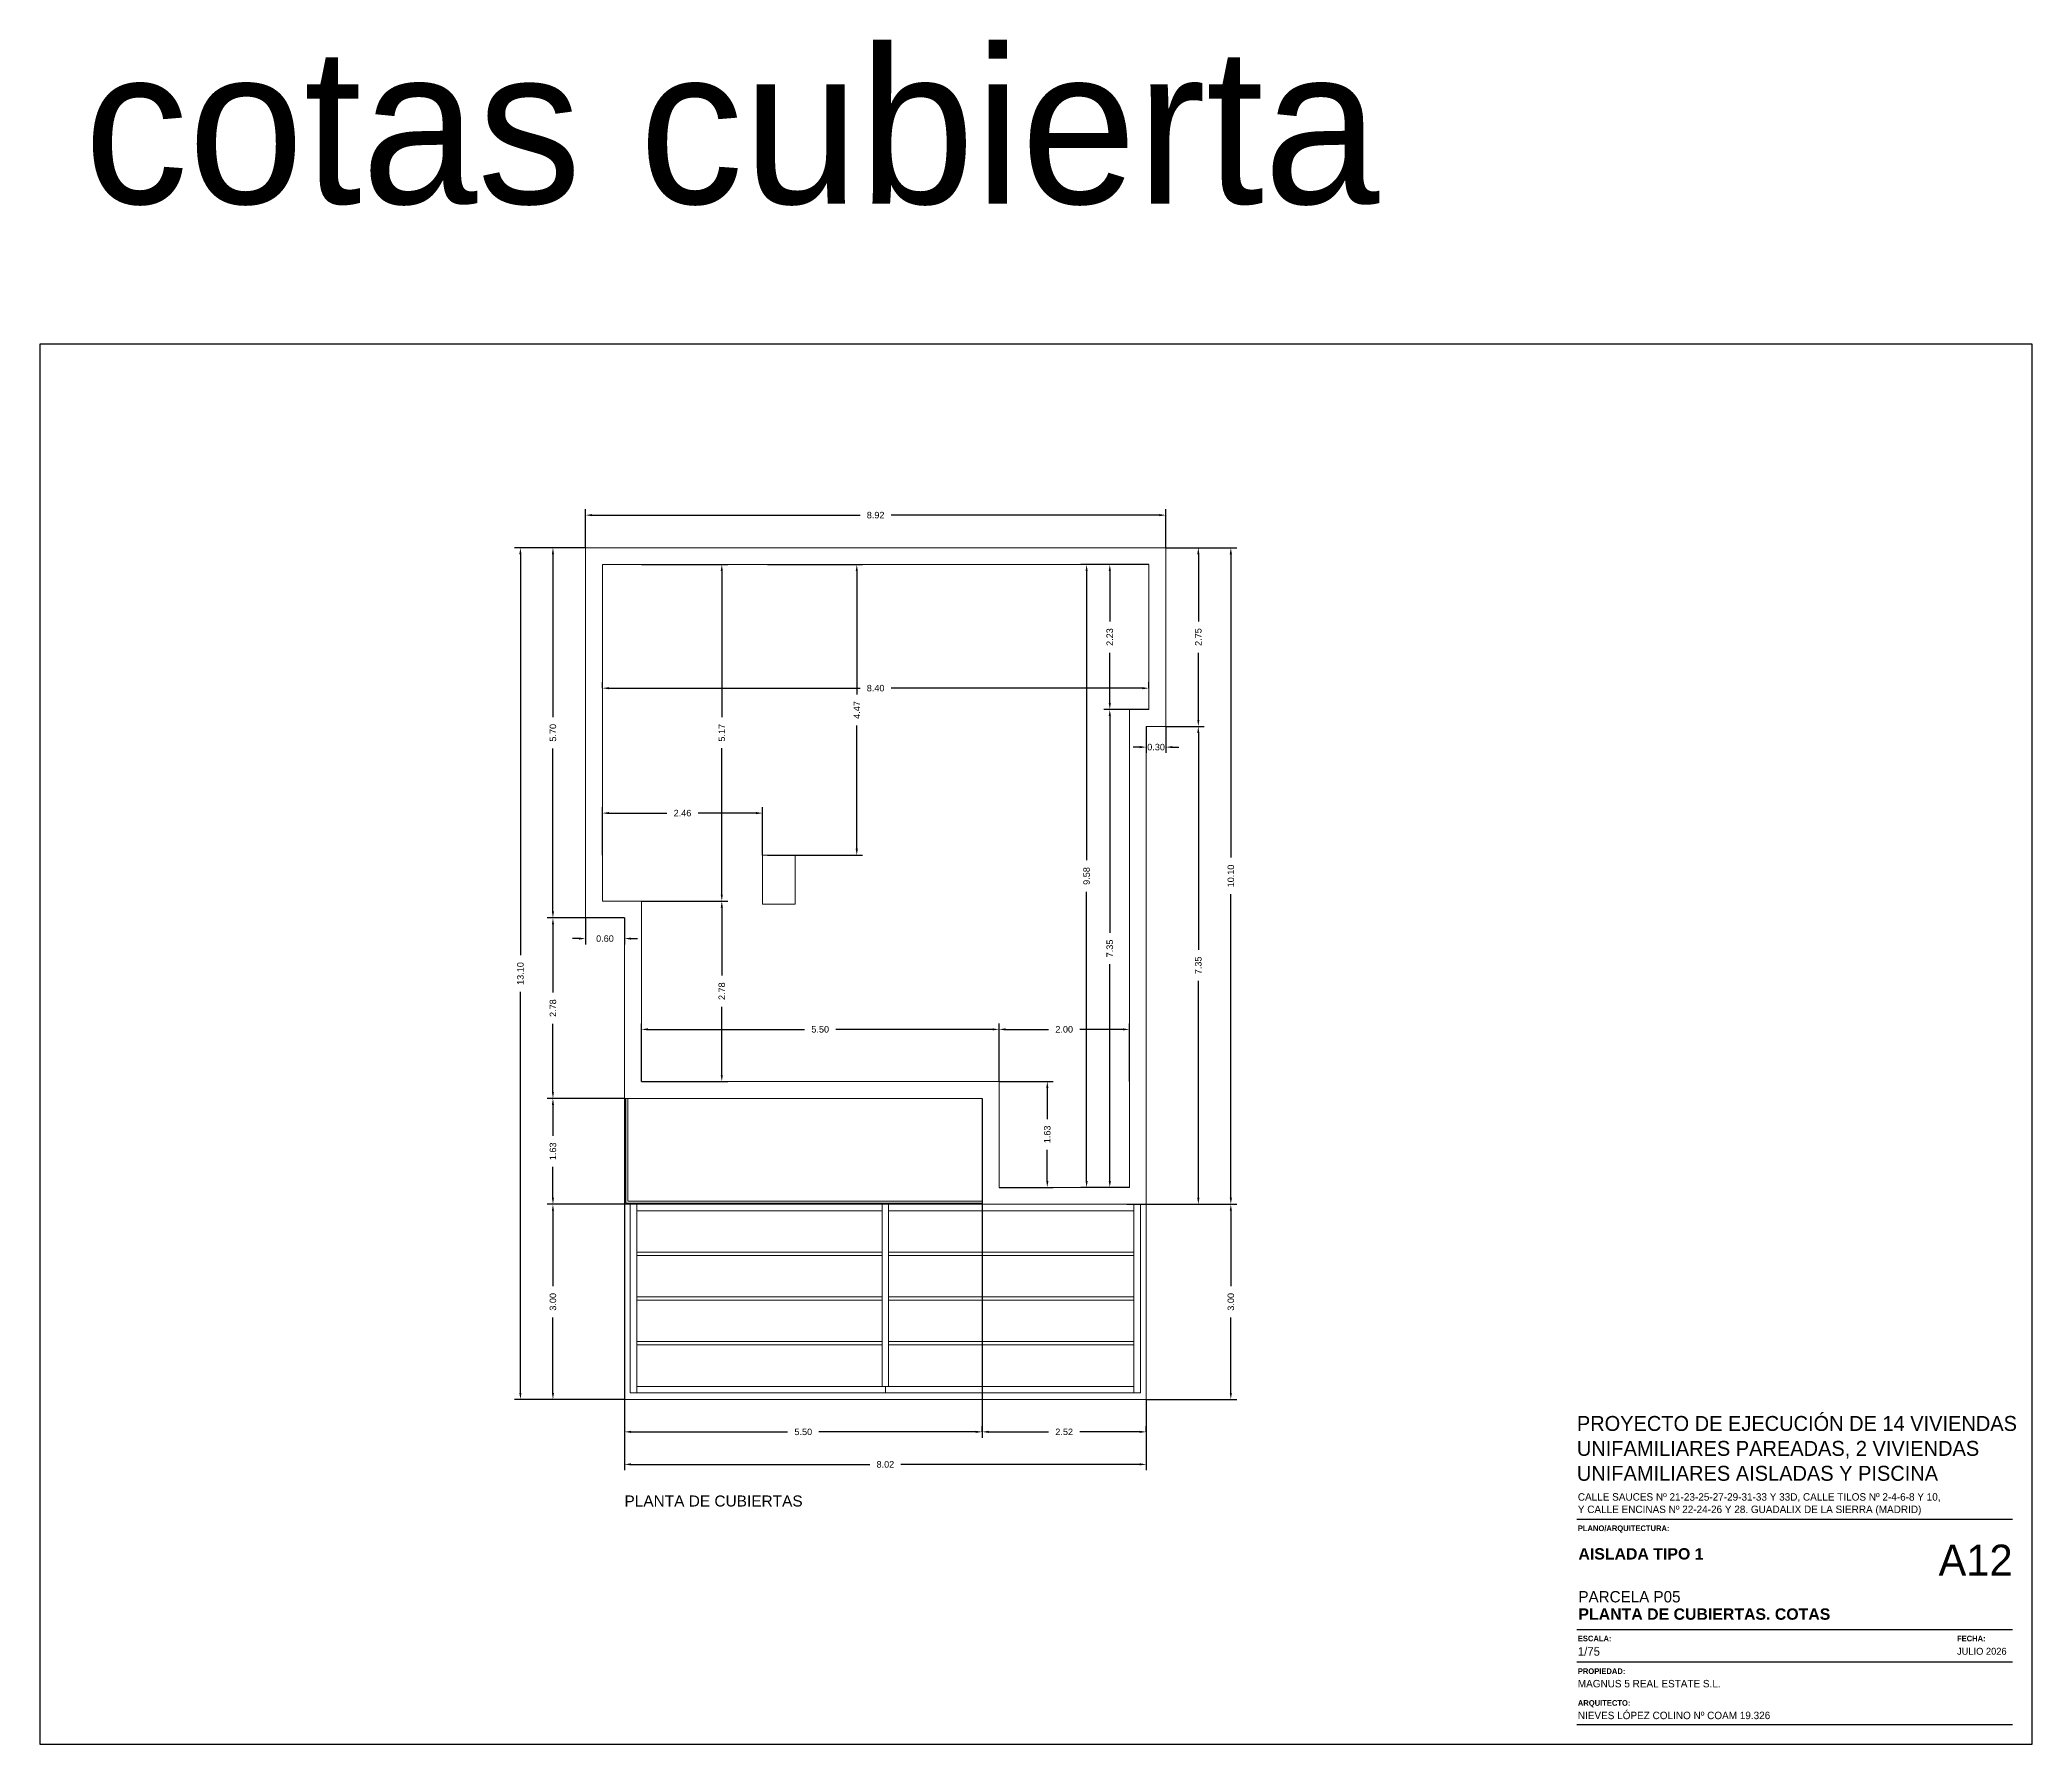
# Model space of a CAD drawing. Header units: millimetres. Extents: x 441156 to 441653, y 4514887 to 4515266.
# Drawn here: x 441328.82 to 441359.46, y 4515046.18 to 4515072.4 of the extents above; entities that cross this region are included whole.
import ezdxf

# ---------------------------------------------------------------- set-up
doc = ezdxf.new("R2010")
doc.units = ezdxf.units.MM
doc.linetypes.add('CONTINUA', pattern=[0])
doc.layers.add('01_cartela', color=6, linetype='Continuous', plot=False)
for name, color, linetype in [('01_cotas', 254, 'Continuous'), ('01_texto cartela', 5, 'Continuous'), ('01_textos', 7, 'Continuous')]:
    doc.layers.add(name, color=color, linetype=linetype)
doc.layers.add('01_varios', color=4, linetype='Continuous', lineweight=0)
doc.styles.add('Century Gothic', font='', dxfattribs={"height": 2})
doc.styles.add('Century Gothic_3', font='', dxfattribs={"height": 4.5})
doc.styles.add('Century Gothic_5', font='', dxfattribs={"height": 2.5})
doc.styles.add('Century Gothic_6', font='', dxfattribs={"height": 11})
doc.styles.add('Estilo1', font='swissel.ttf')
doc.styles.add('NIEVES3', font='swisseb.ttf')
doc.styles.add('ROMANS', font='romans')
doc.styles.get('Century Gothic').set_extended_font_data('Century Gothic')
doc.styles.get('Century Gothic_3').set_extended_font_data('Century Gothic')
doc.styles.get('Century Gothic_5').set_extended_font_data('Century Gothic')
doc.styles.get('Century Gothic_6').set_extended_font_data('Century Gothic')
doc.dimstyles.new('DECIMAL-50', dxfattribs={"dimtxt": 0.08, "dimasz": 0.15, "dimexe": 0.09, "dimexo": 0, "dimgap": 0.09, "dimtad": 0, "dimzin": 0, "dimdsep": 46, "dimtxsty": 'ROMANS', "dimcen": 0.09, "dimclrt": 6, "dimadec": 0, "dimazin": 0, "dimtfac": 1.38, "dimtix": 1, "dimtofl": 0, "dimtmove": 2, "dimatfit": 3, "dimldrblk": 'OBLIQUE', "dimfxl": 1, "dimtolj": 1, "dimtzin": 0, "dimarcsym": 0})

msp = doc.modelspace()

# ---------------------------------------------------------------- texts
at = {"layer": '01_texto cartela', "color": 1}
for s, insert, char_height, width, attachment_point, style in [('cotas cubierta', (441329.501, 4515072.272), 2.39287, 27.31448, 1, 'Century Gothic_6'), ('A12', (441359.159, 4515049.254), 0.4786, 1.04985, 3, 'Century Gothic_6'), ('\\pt2.3273;AISLADA TIPO 1 ', (441352.482, 4515049.022), 0.17455, 7.00908, 7, 'NIEVES3')]:
    msp.add_mtext(s, dxfattribs=dict(at, insert=insert, char_height=char_height, width=width, attachment_point=attachment_point, style=style))
at = {"layer": '01_texto cartela'}
for s, insert, char_height, width, attachment_point, style in [('\\PPROYECTO DE EJECUCIÓN DE 14 VIVIENDAS UNIFAMILIARES PAREADAS, 2 VIVIENDAS UNIFAMILIARES AISLADAS Y PISCINA', (441352.458, 4515051.616), 0.23, 6.82217, 1, 'Century Gothic_3'), ('CALLE SAUCES Nº 21-23-25-27-29-31-33 Y 33D, CALLE TILOS Nº 2-4-6-8 Y 10, \\PY CALLE ENCINAS Nº 22-24-26 Y 28. GUADALIX DE LA SIERRA (MADRID)', (441352.473, 4515050.045), 0.11455, 9.24681, 1, 'Century Gothic'), ('{\\fCentury Gothic|b1|i0|c0|p34;PLANO/ARQUITECTURA: }', (441352.473, 4515049.549), 0.08701, 2.11715, 1, 'Century Gothic'), ('\\pt2.3273;\\PPARCELA P05', (441352.482, 4515048.363), 0.17455, 7.00908, 7, 'Century Gothic_5'), ('\\pt2.3273;PLANTA DE CUBIERTAS. COTAS', (441352.482, 4515048.096), 0.17455, 7.00908, 7, 'NIEVES3'), ('{\\fCentury Gothic|b1|i0|c0|p34;ESCALA: }', (441352.473, 4515047.854), 0.08701, 2.11715, 1, 'Century Gothic'), ('{\\fCentury Gothic|b1|i0|c0|p34;FECHA: }', (441358.304, 4515047.854), 0.08701, 2.11715, 1, 'Century Gothic'), ('1/75', (441352.473, 4515047.676), 0.1309, 2.11715, 1, 'Century Gothic'), ('JULIO 2026', (441358.304, 4515047.667), 0.1069, 3.50438, 1, 'Century Gothic'), ('{\\fCentury Gothic|b1|i0|c0|p34;PROPIEDAD:}', (441352.473, 4515047.351), 0.08701, 0.83709, 1, 'Century Gothic'), ('MAGNUS 5 REAL ESTATE S.L.', (441352.473, 4515047.173), 0.11455, 4.88231, 1, 'Century Gothic'), ('{\\fCentury Gothic|b1|i0|c0|p34;ARQUITECTO:}', (441352.473, 4515046.862), 0.08701, 0.83709, 1, 'Century Gothic'), ('NIEVES LÓPEZ COLINO Nº COAM 19.326', (441352.473, 4515046.684), 0.11455, 3.65153, 1, 'Century Gothic')]:
    msp.add_mtext(s, dxfattribs=dict(at, insert=insert, char_height=char_height, width=width, attachment_point=attachment_point, style=style))
at = {"layer": '01_textos', "color": 5, "style": 'Estilo1'}
msp.add_text('PLANTA DE CUBIERTAS', height=0.16973, dxfattribs=at).set_placement((441337.812, 4515049.84))

# ---------------------------------------------------------------- blocks, each defined once
blk = doc.blocks.new('*D265')
at = {"layer": '01_cotas', "color": 0, "linetype": 'CONTINUA', "lineweight": -2, "transparency": 16777216}
for p, q in [((441337.212, 4515064.588), (441337.212, 4515065.178)), ((441346.137, 4515064.588), (441346.137, 4515065.178))]:
    blk.add_line(p, q, dxfattribs=at)
at = {"layer": '01_cotas', "color": 0, "lineweight": -2, "transparency": 16777216}
for p, q in [((441337.312, 4515065.088), (441341.435, 4515065.088)), ((441346.037, 4515065.088), (441341.913, 4515065.088))]:
    blk.add_line(p, q, dxfattribs=at)
at = {"layer": '01_cotas', "color": 0, "transparency": 16777216}
for points in [[(441337.312, 4515065.105), (441337.312, 4515065.072), (441337.212, 4515065.088)], [(441346.037, 4515065.105), (441346.037, 4515065.072), (441346.137, 4515065.088)]]:
    blk.add_solid(points, dxfattribs=at)
at = {"layer": '01_cotas', "color": 7, "transparency": 16777216, "insert": (441341.674, 4515065.088), "char_height": 0.1, "attachment_point": 5, "style": 'Estilo1'}
blk.add_mtext('\\A1;8.92', dxfattribs=at)
blk = doc.blocks.new('*D266')
at = {"layer": '01_cotas', "color": 0, "linetype": 'CONTINUA', "lineweight": -2, "transparency": 16777216}
for p, q in [((441337.212, 4515064.588), (441336.622, 4515064.588)), ((441337.212, 4515058.893), (441336.622, 4515058.893))]:
    blk.add_line(p, q, dxfattribs=at)
at = {"layer": '01_cotas', "color": 0, "lineweight": -2, "transparency": 16777216}
for p, q in [((441336.712, 4515064.488), (441336.712, 4515061.981)), ((441336.712, 4515058.993), (441336.712, 4515061.501))]:
    blk.add_line(p, q, dxfattribs=at)
at = {"layer": '01_cotas', "color": 0, "transparency": 16777216}
for points in [[(441336.695, 4515064.488), (441336.728, 4515064.488), (441336.712, 4515064.588)], [(441336.695, 4515058.993), (441336.728, 4515058.993), (441336.712, 4515058.893)]]:
    blk.add_solid(points, dxfattribs=at)
at = {"layer": '01_cotas', "color": 7, "transparency": 16777216, "insert": (441336.712, 4515061.741), "char_height": 0.1, "attachment_point": 5, "rotation": 90, "style": 'Estilo1'}
blk.add_mtext('\\A1;5.70', dxfattribs=at)
blk = doc.blocks.new('*D267')
at = {"layer": '01_cotas', "color": 0, "linetype": 'CONTINUA', "lineweight": -2, "transparency": 16777216}
for p, q in [((441337.812, 4515058.893), (441336.622, 4515058.893)), ((441337.812, 4515056.118), (441336.622, 4515056.118))]:
    blk.add_line(p, q, dxfattribs=at)
at = {"layer": '01_cotas', "color": 0, "lineweight": -2, "transparency": 16777216}
for p, q in [((441336.712, 4515058.793), (441336.712, 4515057.746)), ((441336.712, 4515056.218), (441336.712, 4515057.266))]:
    blk.add_line(p, q, dxfattribs=at)
at = {"layer": '01_cotas', "color": 0, "transparency": 16777216}
for points in [[(441336.695, 4515058.793), (441336.728, 4515058.793), (441336.712, 4515058.893)], [(441336.695, 4515056.218), (441336.728, 4515056.218), (441336.712, 4515056.118)]]:
    blk.add_solid(points, dxfattribs=at)
at = {"layer": '01_cotas', "color": 7, "transparency": 16777216, "insert": (441336.712, 4515057.506), "char_height": 0.1, "attachment_point": 5, "rotation": 90, "style": 'Estilo1'}
blk.add_mtext('\\A1;2.78', dxfattribs=at)
blk = doc.blocks.new('*D268')
at = {"layer": '01_cotas', "color": 0, "linetype": 'CONTINUA', "lineweight": -2, "transparency": 16777216}
for p, q in [((441337.812, 4515056.118), (441336.622, 4515056.118)), ((441337.812, 4515054.488), (441336.622, 4515054.488))]:
    blk.add_line(p, q, dxfattribs=at)
at = {"layer": '01_cotas', "color": 0, "lineweight": -2, "transparency": 16777216}
for p, q in [((441336.712, 4515056.018), (441336.712, 4515055.54)), ((441336.712, 4515054.588), (441336.712, 4515055.067))]:
    blk.add_line(p, q, dxfattribs=at)
at = {"layer": '01_cotas', "color": 0, "transparency": 16777216}
for points in [[(441336.695, 4515056.018), (441336.728, 4515056.018), (441336.712, 4515056.118)], [(441336.695, 4515054.588), (441336.728, 4515054.588), (441336.712, 4515054.488)]]:
    blk.add_solid(points, dxfattribs=at)
at = {"layer": '01_cotas', "color": 7, "transparency": 16777216, "insert": (441336.712, 4515055.303), "char_height": 0.1, "attachment_point": 5, "rotation": 90, "style": 'Estilo1'}
blk.add_mtext('\\A1;1.63', dxfattribs=at)
blk = doc.blocks.new('*D269')
at = {"layer": '01_cotas', "color": 0, "linetype": 'CONTINUA', "lineweight": -2, "transparency": 16777216}
for p, q in [((441337.812, 4515054.488), (441336.622, 4515054.488)), ((441337.812, 4515051.488), (441336.622, 4515051.488))]:
    blk.add_line(p, q, dxfattribs=at)
at = {"layer": '01_cotas', "color": 0, "lineweight": -2, "transparency": 16777216}
for p, q in [((441336.712, 4515054.388), (441336.712, 4515053.228)), ((441336.712, 4515051.588), (441336.712, 4515052.748))]:
    blk.add_line(p, q, dxfattribs=at)
at = {"layer": '01_cotas', "color": 0, "transparency": 16777216}
for points in [[(441336.695, 4515054.388), (441336.728, 4515054.388), (441336.712, 4515054.488)], [(441336.695, 4515051.588), (441336.728, 4515051.588), (441336.712, 4515051.488)]]:
    blk.add_solid(points, dxfattribs=at)
at = {"layer": '01_cotas', "color": 7, "transparency": 16777216, "insert": (441336.712, 4515052.988), "char_height": 0.1, "attachment_point": 5, "rotation": 90, "style": 'Estilo1'}
blk.add_mtext('\\A1;3.00', dxfattribs=at)
blk = doc.blocks.new('*D270')
at = {"layer": '01_cotas', "color": 0, "linetype": 'CONTINUA', "lineweight": -2, "transparency": 16777216}
for p, q in [((441337.812, 4515056.118), (441337.812, 4515050.898)), ((441343.312, 4515056.118), (441343.312, 4515050.898))]:
    blk.add_line(p, q, dxfattribs=at)
at = {"layer": '01_cotas', "color": 0, "lineweight": -2, "transparency": 16777216}
for p, q in [((441337.912, 4515050.988), (441340.321, 4515050.988)), ((441343.212, 4515050.988), (441340.802, 4515050.988))]:
    blk.add_line(p, q, dxfattribs=at)
at = {"layer": '01_cotas', "color": 0, "transparency": 16777216}
for points in [[(441337.912, 4515051.005), (441337.912, 4515050.972), (441337.812, 4515050.988)], [(441343.212, 4515051.005), (441343.212, 4515050.972), (441343.312, 4515050.988)]]:
    blk.add_solid(points, dxfattribs=at)
at = {"layer": '01_cotas', "color": 7, "transparency": 16777216, "insert": (441340.562, 4515050.988), "char_height": 0.1, "attachment_point": 5, "style": 'Estilo1'}
blk.add_mtext('\\A1;5.50', dxfattribs=at)
blk = doc.blocks.new('*D271')
at = {"layer": '01_cotas', "color": 0, "linetype": 'CONTINUA', "lineweight": -2, "transparency": 16777216}
for p, q in [((441337.812, 4515051.488), (441337.812, 4515050.398)), ((441345.837, 4515051.488), (441345.837, 4515050.398))]:
    blk.add_line(p, q, dxfattribs=at)
at = {"layer": '01_cotas', "color": 0, "lineweight": -2, "transparency": 16777216}
for p, q in [((441337.912, 4515050.488), (441341.585, 4515050.488)), ((441345.737, 4515050.488), (441342.063, 4515050.488))]:
    blk.add_line(p, q, dxfattribs=at)
at = {"layer": '01_cotas', "color": 0, "transparency": 16777216}
for points in [[(441337.912, 4515050.505), (441337.912, 4515050.472), (441337.812, 4515050.488)], [(441345.737, 4515050.505), (441345.737, 4515050.472), (441345.837, 4515050.488)]]:
    blk.add_solid(points, dxfattribs=at)
at = {"layer": '01_cotas', "color": 7, "transparency": 16777216, "insert": (441341.824, 4515050.488), "char_height": 0.1, "attachment_point": 5, "style": 'Estilo1'}
blk.add_mtext('\\A1;8.02', dxfattribs=at)
blk = doc.blocks.new('*D260')
at = {"layer": '01_cotas', "color": 0, "linetype": 'CONTINUA', "lineweight": -2, "transparency": 16777216}
for p, q in [((441337.212, 4515064.588), (441336.122, 4515064.588)), ((441337.812, 4515051.488), (441336.122, 4515051.488))]:
    blk.add_line(p, q, dxfattribs=at)
at = {"layer": '01_cotas', "color": 0, "lineweight": -2, "transparency": 16777216}
for p, q in [((441336.212, 4515064.488), (441336.212, 4515058.32)), ((441336.212, 4515051.588), (441336.212, 4515057.757))]:
    blk.add_line(p, q, dxfattribs=at)
at = {"layer": '01_cotas', "color": 0, "transparency": 16777216}
for points in [[(441336.195, 4515064.488), (441336.228, 4515064.488), (441336.212, 4515064.588)], [(441336.195, 4515051.588), (441336.228, 4515051.588), (441336.212, 4515051.488)]]:
    blk.add_solid(points, dxfattribs=at)
at = {"layer": '01_cotas', "color": 7, "transparency": 16777216, "insert": (441336.212, 4515058.038), "char_height": 0.1, "attachment_point": 5, "rotation": 90, "style": 'Estilo1'}
blk.add_mtext('\\A1;13.10', dxfattribs=at)
blk = doc.blocks.new('*D261')
at = {"layer": '01_cotas', "color": 0, "linetype": 'CONTINUA', "lineweight": -2, "transparency": 16777216}
for p, q in [((441343.312, 4515050.988), (441343.312, 4515051.078)), ((441345.837, 4515050.988), (441345.837, 4515051.078))]:
    blk.add_line(p, q, dxfattribs=at)
at = {"layer": '01_cotas', "color": 0, "lineweight": -2, "transparency": 16777216}
for p, q in [((441343.412, 4515050.988), (441344.335, 4515050.988)), ((441345.737, 4515050.988), (441344.813, 4515050.988))]:
    blk.add_line(p, q, dxfattribs=at)
at = {"layer": '01_cotas', "color": 0, "transparency": 16777216}
for points in [[(441343.412, 4515051.005), (441343.412, 4515050.972), (441343.312, 4515050.988)], [(441345.737, 4515051.005), (441345.737, 4515050.972), (441345.837, 4515050.988)]]:
    blk.add_solid(points, dxfattribs=at)
at = {"layer": '01_cotas', "color": 7, "transparency": 16777216, "insert": (441344.574, 4515050.988), "char_height": 0.1, "attachment_point": 5, "style": 'Estilo1'}
blk.add_mtext('\\A1;2.52', dxfattribs=at)
blk = doc.blocks.new('*D272')
at = {"layer": '01_cotas', "color": 0, "linetype": 'CONTINUA', "lineweight": -2, "transparency": 16777216}
for p, q in [((441337.212, 4515058.893), (441337.212, 4515058.485)), ((441337.812, 4515058.893), (441337.812, 4515058.485))]:
    blk.add_line(p, q, dxfattribs=at)
at = {"layer": '01_cotas', "color": 0, "lineweight": -2, "transparency": 16777216}
for p, q in [((441337.112, 4515058.575), (441337.012, 4515058.575)), ((441337.912, 4515058.575), (441338.012, 4515058.575))]:
    blk.add_line(p, q, dxfattribs=at)
at = {"layer": '01_cotas', "color": 0, "transparency": 16777216}
for points in [[(441337.112, 4515058.592), (441337.112, 4515058.559), (441337.212, 4515058.575)], [(441337.912, 4515058.592), (441337.912, 4515058.559), (441337.812, 4515058.575)]]:
    blk.add_solid(points, dxfattribs=at)
at = {"layer": '01_cotas', "color": 7, "transparency": 16777216, "insert": (441337.512, 4515058.575), "char_height": 0.1, "attachment_point": 5, "style": 'Estilo1'}
blk.add_mtext('\\A1;0.60', dxfattribs=at)
blk = doc.blocks.new('*D273')
at = {"layer": '01_cotas', "color": 0, "linetype": 'CONTINUA', "lineweight": -2, "transparency": 16777216}
for p, q in [((441338.072, 4515056.378), (441338.072, 4515057.269)), ((441343.572, 4515056.378), (441343.572, 4515057.269))]:
    blk.add_line(p, q, dxfattribs=at)
at = {"layer": '01_cotas', "color": 0, "lineweight": -2, "transparency": 16777216}
for p, q in [((441338.172, 4515057.179), (441340.581, 4515057.179)), ((441343.472, 4515057.179), (441341.062, 4515057.179))]:
    blk.add_line(p, q, dxfattribs=at)
at = {"layer": '01_cotas', "color": 0, "transparency": 16777216}
for points in [[(441338.172, 4515057.195), (441338.172, 4515057.162), (441338.072, 4515057.179)], [(441343.472, 4515057.195), (441343.472, 4515057.162), (441343.572, 4515057.179)]]:
    blk.add_solid(points, dxfattribs=at)
at = {"layer": '01_cotas', "color": 7, "transparency": 16777216, "insert": (441340.822, 4515057.179), "char_height": 0.1, "attachment_point": 5, "style": 'Estilo1'}
blk.add_mtext('\\A1;5.50', dxfattribs=at)
blk = doc.blocks.new('*D262')
at = {"layer": '01_cotas', "color": 0, "linetype": 'CONTINUA', "lineweight": -2, "transparency": 16777216}
for p, q in [((441337.472, 4515059.856), (441337.472, 4515060.595)), ((441339.937, 4515059.856), (441339.937, 4515060.595))]:
    blk.add_line(p, q, dxfattribs=at)
at = {"layer": '01_cotas', "color": 0, "lineweight": -2, "transparency": 16777216}
for p, q in [((441337.572, 4515060.505), (441338.463, 4515060.505)), ((441339.837, 4515060.505), (441338.945, 4515060.505))]:
    blk.add_line(p, q, dxfattribs=at)
at = {"layer": '01_cotas', "color": 0, "transparency": 16777216}
for points in [[(441337.572, 4515060.522), (441337.572, 4515060.489), (441337.472, 4515060.505)], [(441339.837, 4515060.522), (441339.837, 4515060.489), (441339.937, 4515060.505)]]:
    blk.add_solid(points, dxfattribs=at)
at = {"layer": '01_cotas', "color": 7, "transparency": 16777216, "insert": (441338.704, 4515060.505), "char_height": 0.1, "attachment_point": 5, "style": 'Estilo1'}
blk.add_mtext('\\A1;2.46', dxfattribs=at)
blk = doc.blocks.new('*D263')
at = {"layer": '01_cotas', "color": 0, "linetype": 'CONTINUA', "lineweight": -2, "transparency": 16777216}
for p, q in [((441340.012, 4515064.328), (441341.474, 4515064.328)), ((441340.012, 4515059.856), (441341.474, 4515059.856))]:
    blk.add_line(p, q, dxfattribs=at)
at = {"layer": '01_cotas', "color": 0, "lineweight": -2, "transparency": 16777216}
for p, q in [((441341.384, 4515064.228), (441341.384, 4515062.331)), ((441341.384, 4515059.956), (441341.384, 4515061.853))]:
    blk.add_line(p, q, dxfattribs=at)
at = {"layer": '01_cotas', "color": 0, "transparency": 16777216}
for points in [[(441341.368, 4515064.228), (441341.401, 4515064.228), (441341.384, 4515064.328)], [(441341.368, 4515059.956), (441341.401, 4515059.956), (441341.384, 4515059.856)]]:
    blk.add_solid(points, dxfattribs=at)
at = {"layer": '01_cotas', "color": 7, "transparency": 16777216, "insert": (441341.384, 4515062.092), "char_height": 0.1, "attachment_point": 5, "rotation": 90, "style": 'Estilo1'}
blk.add_mtext('\\A1;4.47', dxfattribs=at)
blk = doc.blocks.new('*D264')
at = {"layer": '01_cotas', "color": 0, "linetype": 'CONTINUA', "lineweight": -2, "transparency": 16777216}
for p, q in [((441343.572, 4515056.378), (441344.404, 4515056.378)), ((441343.572, 4515054.749), (441344.404, 4515054.749))]:
    blk.add_line(p, q, dxfattribs=at)
at = {"layer": '01_cotas', "color": 0, "lineweight": -2, "transparency": 16777216}
for p, q in [((441344.314, 4515056.278), (441344.314, 4515055.8)), ((441344.314, 4515054.849), (441344.314, 4515055.328))]:
    blk.add_line(p, q, dxfattribs=at)
at = {"layer": '01_cotas', "color": 0, "transparency": 16777216}
for points in [[(441344.298, 4515056.278), (441344.331, 4515056.278), (441344.314, 4515056.378)], [(441344.298, 4515054.849), (441344.331, 4515054.849), (441344.314, 4515054.749)]]:
    blk.add_solid(points, dxfattribs=at)
at = {"layer": '01_cotas', "color": 7, "transparency": 16777216, "insert": (441344.314, 4515055.564), "char_height": 0.1, "attachment_point": 5, "rotation": 90, "style": 'Estilo1'}
blk.add_mtext('\\A1;1.63', dxfattribs=at)
blk = doc.blocks.new('*D274')
at = {"layer": '01_cotas', "color": 0, "linetype": 'CONTINUA', "lineweight": -2, "transparency": 16777216}
for p, q in [((441337.472, 4515062.427), (441337.472, 4515062.517)), ((441345.877, 4515062.427), (441345.877, 4515062.517))]:
    blk.add_line(p, q, dxfattribs=at)
at = {"layer": '01_cotas', "color": 0, "lineweight": -2, "transparency": 16777216}
for p, q in [((441337.572, 4515062.427), (441341.434, 4515062.427)), ((441345.777, 4515062.427), (441341.914, 4515062.427))]:
    blk.add_line(p, q, dxfattribs=at)
at = {"layer": '01_cotas', "color": 0, "transparency": 16777216}
for points in [[(441337.572, 4515062.443), (441337.572, 4515062.41), (441337.472, 4515062.427)], [(441345.777, 4515062.443), (441345.777, 4515062.41), (441345.877, 4515062.427)]]:
    blk.add_solid(points, dxfattribs=at)
at = {"layer": '01_cotas', "color": 7, "transparency": 16777216, "insert": (441341.674, 4515062.427), "char_height": 0.1, "attachment_point": 5, "style": 'Estilo1'}
blk.add_mtext('\\A1;8.40', dxfattribs=at)
blk = doc.blocks.new('*D275')
at = {"layer": '01_cotas', "color": 0, "linetype": 'CONTINUA', "lineweight": -2, "transparency": 16777216}
for p, q in [((441345.577, 4515064.328), (441344.829, 4515064.328)), ((441345.577, 4515054.748), (441344.829, 4515054.748))]:
    blk.add_line(p, q, dxfattribs=at)
at = {"layer": '01_cotas', "color": 0, "lineweight": -2, "transparency": 16777216}
for p, q in [((441344.919, 4515064.228), (441344.919, 4515059.779)), ((441344.919, 4515054.848), (441344.919, 4515059.297))]:
    blk.add_line(p, q, dxfattribs=at)
at = {"layer": '01_cotas', "color": 0, "transparency": 16777216}
for points in [[(441344.902, 4515064.228), (441344.935, 4515064.228), (441344.919, 4515064.328)], [(441344.902, 4515054.848), (441344.935, 4515054.848), (441344.919, 4515054.748)]]:
    blk.add_solid(points, dxfattribs=at)
at = {"layer": '01_cotas', "color": 7, "transparency": 16777216, "insert": (441344.919, 4515059.538), "char_height": 0.1, "attachment_point": 5, "rotation": 90, "style": 'Estilo1'}
blk.add_mtext('\\A1;9.58', dxfattribs=at)
blk = doc.blocks.new('*D276')
at = {"layer": '01_cotas', "color": 0, "linetype": 'CONTINUA', "lineweight": -2, "transparency": 16777216}
for p, q in [((441345.877, 4515064.328), (441345.185, 4515064.328)), ((441345.877, 4515062.098), (441345.185, 4515062.098))]:
    blk.add_line(p, q, dxfattribs=at)
at = {"layer": '01_cotas', "color": 0, "lineweight": -2, "transparency": 16777216}
for p, q in [((441345.275, 4515064.228), (441345.275, 4515063.453)), ((441345.275, 4515062.198), (441345.275, 4515062.973))]:
    blk.add_line(p, q, dxfattribs=at)
at = {"layer": '01_cotas', "color": 0, "transparency": 16777216}
for points in [[(441345.259, 4515064.228), (441345.292, 4515064.228), (441345.275, 4515064.328)], [(441345.259, 4515062.198), (441345.292, 4515062.198), (441345.275, 4515062.098)]]:
    blk.add_solid(points, dxfattribs=at)
at = {"layer": '01_cotas', "color": 7, "transparency": 16777216, "insert": (441345.275, 4515063.213), "char_height": 0.1, "attachment_point": 5, "rotation": 90, "style": 'Estilo1'}
blk.add_mtext('\\A1;2.23', dxfattribs=at)
blk = doc.blocks.new('*D277')
at = {"layer": '01_cotas', "color": 0, "linetype": 'CONTINUA', "lineweight": -2, "transparency": 16777216}
for p, q in [((441345.577, 4515062.098), (441345.185, 4515062.098)), ((441345.577, 4515054.748), (441345.185, 4515054.748))]:
    blk.add_line(p, q, dxfattribs=at)
at = {"layer": '01_cotas', "color": 0, "lineweight": -2, "transparency": 16777216}
for p, q in [((441345.275, 4515061.998), (441345.275, 4515058.663)), ((441345.275, 4515054.848), (441345.275, 4515058.184))]:
    blk.add_line(p, q, dxfattribs=at)
at = {"layer": '01_cotas', "color": 0, "transparency": 16777216}
for points in [[(441345.259, 4515061.998), (441345.292, 4515061.998), (441345.275, 4515062.098)], [(441345.259, 4515054.848), (441345.292, 4515054.848), (441345.275, 4515054.748)]]:
    blk.add_solid(points, dxfattribs=at)
at = {"layer": '01_cotas', "color": 7, "transparency": 16777216, "insert": (441345.275, 4515058.423), "char_height": 0.1, "attachment_point": 5, "rotation": 90, "style": 'Estilo1'}
blk.add_mtext('\\A1;7.35', dxfattribs=at)
blk = doc.blocks.new('*D278')
at = {"layer": '01_cotas', "color": 0, "linetype": 'CONTINUA', "lineweight": -2, "transparency": 16777216}
for p, q in [((441346.137, 4515064.588), (441346.727, 4515064.588)), ((441346.137, 4515061.838), (441346.727, 4515061.838))]:
    blk.add_line(p, q, dxfattribs=at)
at = {"layer": '01_cotas', "color": 0, "lineweight": -2, "transparency": 16777216}
for p, q in [((441346.637, 4515064.488), (441346.637, 4515063.453)), ((441346.637, 4515061.938), (441346.637, 4515062.973))]:
    blk.add_line(p, q, dxfattribs=at)
at = {"layer": '01_cotas', "color": 0, "transparency": 16777216}
for points in [[(441346.62, 4515064.488), (441346.653, 4515064.488), (441346.637, 4515064.588)], [(441346.62, 4515061.938), (441346.653, 4515061.938), (441346.637, 4515061.838)]]:
    blk.add_solid(points, dxfattribs=at)
at = {"layer": '01_cotas', "color": 7, "transparency": 16777216, "insert": (441346.637, 4515063.213), "char_height": 0.1, "attachment_point": 5, "rotation": 90, "style": 'Estilo1'}
blk.add_mtext('\\A1;2.75', dxfattribs=at)
blk = doc.blocks.new('*D279')
at = {"layer": '01_cotas', "color": 0, "linetype": 'CONTINUA', "lineweight": -2, "transparency": 16777216}
for p, q in [((441346.137, 4515061.838), (441346.727, 4515061.838)), ((441345.837, 4515054.488), (441346.727, 4515054.488))]:
    blk.add_line(p, q, dxfattribs=at)
at = {"layer": '01_cotas', "color": 0, "lineweight": -2, "transparency": 16777216}
for p, q in [((441346.637, 4515061.738), (441346.637, 4515058.403)), ((441346.637, 4515054.588), (441346.637, 4515057.924))]:
    blk.add_line(p, q, dxfattribs=at)
at = {"layer": '01_cotas', "color": 0, "transparency": 16777216}
for points in [[(441346.62, 4515061.738), (441346.653, 4515061.738), (441346.637, 4515061.838)], [(441346.62, 4515054.588), (441346.653, 4515054.588), (441346.637, 4515054.488)]]:
    blk.add_solid(points, dxfattribs=at)
at = {"layer": '01_cotas', "color": 7, "transparency": 16777216, "insert": (441346.637, 4515058.163), "char_height": 0.1, "attachment_point": 5, "rotation": 90, "style": 'Estilo1'}
blk.add_mtext('\\A1;7.35', dxfattribs=at)
blk = doc.blocks.new('*D280')
at = {"layer": '01_cotas', "color": 0, "linetype": 'CONTINUA', "lineweight": -2, "transparency": 16777216}
for p, q in [((441346.137, 4515064.588), (441347.227, 4515064.588)), ((441345.537, 4515054.488), (441347.227, 4515054.488))]:
    blk.add_line(p, q, dxfattribs=at)
at = {"layer": '01_cotas', "color": 0, "lineweight": -2, "transparency": 16777216}
for p, q in [((441347.137, 4515064.488), (441347.137, 4515059.82)), ((441347.137, 4515054.588), (441347.137, 4515059.257))]:
    blk.add_line(p, q, dxfattribs=at)
at = {"layer": '01_cotas', "color": 0, "transparency": 16777216}
for points in [[(441347.12, 4515064.488), (441347.153, 4515064.488), (441347.137, 4515064.588)], [(441347.12, 4515054.588), (441347.153, 4515054.588), (441347.137, 4515054.488)]]:
    blk.add_solid(points, dxfattribs=at)
at = {"layer": '01_cotas', "color": 7, "transparency": 16777216, "insert": (441347.137, 4515059.538), "char_height": 0.1, "attachment_point": 5, "rotation": 90, "style": 'Estilo1'}
blk.add_mtext('\\A1;10.10', dxfattribs=at)
blk = doc.blocks.new('*D281')
at = {"layer": '01_cotas', "color": 0, "linetype": 'CONTINUA', "lineweight": -2, "transparency": 16777216}
for p, q in [((441343.572, 4515056.378), (441343.572, 4515057.269)), ((441345.577, 4515056.378), (441345.577, 4515057.269))]:
    blk.add_line(p, q, dxfattribs=at)
at = {"layer": '01_cotas', "color": 0, "lineweight": -2, "transparency": 16777216}
for p, q in [((441343.672, 4515057.179), (441344.334, 4515057.179)), ((441345.477, 4515057.179), (441344.814, 4515057.179))]:
    blk.add_line(p, q, dxfattribs=at)
at = {"layer": '01_cotas', "color": 0, "transparency": 16777216}
for points in [[(441343.672, 4515057.195), (441343.672, 4515057.162), (441343.572, 4515057.179)], [(441345.477, 4515057.195), (441345.477, 4515057.162), (441345.577, 4515057.179)]]:
    blk.add_solid(points, dxfattribs=at)
at = {"layer": '01_cotas', "color": 7, "transparency": 16777216, "insert": (441344.574, 4515057.179), "char_height": 0.1, "attachment_point": 5, "style": 'Estilo1'}
blk.add_mtext('\\A1;2.00', dxfattribs=at)
blk = doc.blocks.new('*D282')
at = {"layer": '01_cotas', "color": 0, "linetype": 'CONTINUA', "lineweight": -2, "transparency": 16777216}
for p, q in [((441338.072, 4515059.153), (441339.399, 4515059.153)), ((441338.072, 4515056.378), (441339.399, 4515056.378))]:
    blk.add_line(p, q, dxfattribs=at)
at = {"layer": '01_cotas', "color": 0, "lineweight": -2, "transparency": 16777216}
for p, q in [((441339.309, 4515059.053), (441339.309, 4515058.006)), ((441339.309, 4515056.478), (441339.309, 4515057.526))]:
    blk.add_line(p, q, dxfattribs=at)
at = {"layer": '01_cotas', "color": 0, "transparency": 16777216}
for points in [[(441339.292, 4515059.053), (441339.325, 4515059.053), (441339.309, 4515059.153)], [(441339.292, 4515056.478), (441339.325, 4515056.478), (441339.309, 4515056.378)]]:
    blk.add_solid(points, dxfattribs=at)
at = {"layer": '01_cotas', "color": 7, "transparency": 16777216, "insert": (441339.309, 4515057.766), "char_height": 0.1, "attachment_point": 5, "rotation": 90, "style": 'Estilo1'}
blk.add_mtext('\\A1;2.78', dxfattribs=at)
blk = doc.blocks.new('*D283')
at = {"layer": '01_cotas', "color": 0, "linetype": 'CONTINUA', "lineweight": -2, "transparency": 16777216}
for p, q in [((441338.072, 4515064.328), (441339.399, 4515064.328)), ((441338.072, 4515059.153), (441339.399, 4515059.153))]:
    blk.add_line(p, q, dxfattribs=at)
at = {"layer": '01_cotas', "color": 0, "lineweight": -2, "transparency": 16777216}
for p, q in [((441339.309, 4515064.228), (441339.309, 4515061.979)), ((441339.309, 4515059.253), (441339.309, 4515061.502))]:
    blk.add_line(p, q, dxfattribs=at)
at = {"layer": '01_cotas', "color": 0, "transparency": 16777216}
for points in [[(441339.292, 4515064.228), (441339.325, 4515064.228), (441339.309, 4515064.328)], [(441339.292, 4515059.253), (441339.325, 4515059.253), (441339.309, 4515059.153)]]:
    blk.add_solid(points, dxfattribs=at)
at = {"layer": '01_cotas', "color": 7, "transparency": 16777216, "insert": (441339.309, 4515061.741), "char_height": 0.1, "attachment_point": 5, "rotation": 90, "style": 'Estilo1'}
blk.add_mtext('\\A1;5.17', dxfattribs=at)
blk = doc.blocks.new('*D294')
at = {"layer": '01_cotas', "color": 0, "linetype": 'CONTINUA', "lineweight": -2, "transparency": 16777216}
for p, q in [((441345.837, 4515061.838), (441345.837, 4515061.43)), ((441346.137, 4515061.838), (441346.137, 4515061.43))]:
    blk.add_line(p, q, dxfattribs=at)
at = {"layer": '01_cotas', "color": 0, "lineweight": -2, "transparency": 16777216}
for p, q in [((441345.737, 4515061.52), (441345.637, 4515061.52)), ((441346.237, 4515061.52), (441346.337, 4515061.52))]:
    blk.add_line(p, q, dxfattribs=at)
at = {"layer": '01_cotas', "color": 0, "transparency": 16777216}
for points in [[(441345.737, 4515061.537), (441345.737, 4515061.504), (441345.837, 4515061.52)], [(441346.237, 4515061.537), (441346.237, 4515061.504), (441346.137, 4515061.52)]]:
    blk.add_solid(points, dxfattribs=at)
at = {"layer": '01_cotas', "color": 7, "transparency": 16777216, "insert": (441345.987, 4515061.52), "char_height": 0.1, "attachment_point": 5, "style": 'Estilo1'}
blk.add_mtext('\\A1;0.30', dxfattribs=at)
blk = doc.blocks.new('*D521')
at = {"layer": '01_cotas', "color": 0, "linetype": 'CONTINUA', "lineweight": -2, "transparency": 16777216}
for p, q in [((441345.837, 4515054.488), (441347.227, 4515054.488)), ((441345.837, 4515051.488), (441347.227, 4515051.488))]:
    blk.add_line(p, q, dxfattribs=at)
at = {"layer": '01_cotas', "color": 0, "lineweight": -2, "transparency": 16777216}
for p, q in [((441347.137, 4515054.388), (441347.137, 4515053.228)), ((441347.137, 4515051.588), (441347.137, 4515052.748))]:
    blk.add_line(p, q, dxfattribs=at)
at = {"layer": '01_cotas', "color": 0, "transparency": 16777216}
for points in [[(441347.12, 4515054.388), (441347.153, 4515054.388), (441347.137, 4515054.488)], [(441347.12, 4515051.588), (441347.153, 4515051.588), (441347.137, 4515051.488)]]:
    blk.add_solid(points, dxfattribs=at)
at = {"layer": '01_cotas', "color": 7, "transparency": 16777216, "insert": (441347.137, 4515052.988), "char_height": 0.1, "attachment_point": 5, "rotation": 90, "style": 'Estilo1'}
blk.add_mtext('\\A1;3.00', dxfattribs=at)

# ---------------------------------------------------------------- dimensions: what is measured, and where the dimension line sits
at = {"layer": '01_cotas'}
for base, p1, p2, picture, middle in [((441346.13659, 4515065.08827), (441337.2116, 4515064.58827, 0), (441346.13659, 4515064.58827), '*D265', (441341.6741, 4515065.08827)), ((441345.87659, 4515062.4265), (441337.4716, 4515062.4265), (441345.87659, 4515062.4265), '*D274', (441341.6741, 4515062.4265)), ((441346.137, 4515061.52), (441345.837, 4515061.838, 0), (441346.137, 4515061.838), '*D294', (441345.987, 4515061.52)), ((441337.812, 4515058.575), (441337.212, 4515058.893, 0), (441337.812, 4515058.893), '*D272', (441337.512, 4515058.575)), ((441338.072, 4515057.179), (441343.572, 4515056.378, 0), (441338.072, 4515056.378, 0), '*D273', (441340.822, 4515057.179)), ((441345.5766019, 4515057.1788292), (441343.5716023, 4515056.3782664), (441345.5766019, 4515056.3782664), '*D281', (441344.5741021, 4515057.1788292)), ((441343.312, 4515050.988), (441337.812, 4515056.118, 0), (441343.312, 4515056.118, 0), '*D270', (441340.562, 4515050.988)), ((441345.83659, 4515050.48827), (441337.8116, 4515051.48827, 0), (441345.83659, 4515051.48827), '*D271', (441341.82409, 4515050.48827)), ((441345.83659, 4515050.98827), (441343.3116, 4515050.98827), (441345.83659, 4515050.98827), '*D261', (441344.57409, 4515050.98827))]:
    dim = msp.add_linear_dim(base=base, p1=p1, p2=p2, dimstyle='DECIMAL-50', override={"dimtxt": 0.1, "dimasz": 0.1, "dimtxsty": 'Estilo1', "dimsah": 1, "dimclrt": 7, "dimfxl": 0.09, "dimarcsym": 2}, dxfattribs=at)
    dim.commit()
    dim.dimension.update_dxf_attribs({"geometry": picture, "text_midpoint": middle})
for base, p1, p2, angle, picture, middle in [((441336.212, 4515064.588), (441337.812, 4515051.488, 0), (441337.212, 4515064.588, 0), 90, '*D260', (441336.212, 4515058.038)), ((441336.711601941, 4515058.893272625), (441337.211601854, 4515064.588272626, -0.000000531), (441337.211601854, 4515058.893272625, -0.000000531), 90, '*D266', (441336.71160194, 4515061.740772625)), ((441347.137, 4515064.588), (441345.537, 4515054.488), (441346.137, 4515064.588, 0), 90, '*D280', (441347.137, 4515059.538)), ((441346.637, 4515061.838), (441346.137, 4515064.588, 0), (441346.137, 4515061.838), 90, '*D278', (441346.637, 4515063.213)), ((441339.308749, 4515064.328272), (441338.071602, 4515059.153273), (441338.071607, 4515064.328272), 90, '*D283', (441339.308749, 4515061.740772)), ((441341.384, 4515064.328), (441340.012, 4515059.856, 0), (441340.012, 4515064.328, 0), 90, '*D263', (441341.384, 4515062.092)), ((441344.919, 4515064.328), (441345.577, 4515054.748), (441345.577, 4515064.328), 90, '*D275', (441344.919, 4515059.538)), ((441345.275, 4515064.328), (441345.877, 4515062.098), (441345.877, 4515064.328), 90, '*D276', (441345.275, 4515063.213)), ((441345.275, 4515054.748), (441345.577, 4515062.098), (441345.577, 4515054.748), 90, '*D277', (441345.275, 4515058.423)), ((441346.637, 4515054.488), (441346.137, 4515061.838, 0), (441345.837, 4515054.488), 90, '*D279', (441346.637, 4515058.163)), ((441337.4716023, 4515060.5054816), (441339.9366019, 4515059.8557726), (441337.4716023, 4515059.8557726), 180, '*D262', (441338.7041021, 4515060.5054816)), ((441339.308749, 4515059.153273), (441338.071602, 4515056.378266), (441338.071602, 4515059.153273), 90, '*D282', (441339.308749, 4515057.76577)), ((441336.711602, 4515056.118266), (441337.811602, 4515058.893273, -0.000001), (441337.811602, 4515056.118266, -0.000001), 90, '*D267', (441336.711602, 4515057.50577)), ((441344.314, 4515056.378), (441343.572, 4515054.749, 0), (441343.572, 4515056.378, 0), 90, '*D264', (441344.314, 4515055.564)), ((441336.712, 4515054.488), (441337.812, 4515056.118, 0), (441337.812, 4515054.488, 0), 90, '*D268', (441336.712, 4515055.303)), ((441336.712, 4515051.488), (441337.812, 4515054.488, 0), (441337.812, 4515051.488, 0), 90, '*D269', (441336.712, 4515052.988)), ((441347.137, 4515051.488), (441345.837, 4515054.488), (441345.837, 4515051.488), 90, '*D521', (441347.137, 4515052.988))]:
    dim = msp.add_linear_dim(base=base, p1=p1, p2=p2, angle=angle, dimstyle='DECIMAL-50', override={"dimtxt": 0.1, "dimasz": 0.1, "dimtxsty": 'Estilo1', "dimsah": 1, "dimclrt": 7, "dimfxl": 0.09, "dimarcsym": 2}, dxfattribs=at)
    dim.commit()
    dim.dimension.update_dxf_attribs({"geometry": picture, "text_midpoint": middle})

# ---------------------------------------------------------------- linework, layer by layer
at = {"layer": '01_cartela', "color": 1}
msp.add_lwpolyline([(441328.821, 4515067.72), (441328.821, 4515046.185), (441359.459, 4515046.185), (441359.459, 4515067.72)], close=True, dxfattribs=at)
at = {"layer": '01_texto cartela'}
for p, q in [((441352.458, 4515049.646), (441359.159, 4515049.646)), ((441352.458, 4515047.951), (441359.159, 4515047.951)), ((441352.458, 4515047.449), (441359.159, 4515047.449)), ((441352.458, 4515046.485), (441359.159, 4515046.485))]:
    msp.add_line(p, q, dxfattribs=at)
at = {"layer": '01_varios', "linetype": 'CONTINUA'}
for p, q in [((441337.812, 4515056.118), (441337.812, 4515054.488)), ((441337.832, 4515056.118), (441337.832, 4515054.508)), ((441337.862, 4515056.118), (441337.862, 4515054.538)), ((441337.812, 4515054.488), (441343.312, 4515054.488)), ((441337.812, 4515054.488), (441337.812, 4515051.488)), ((441337.832, 4515054.508), (441343.312, 4515054.508)), ((441337.862, 4515054.538), (441343.312, 4515054.538)), ((441337.902, 4515054.488), (441337.902, 4515051.588)), ((441338.002, 4515051.588), (441338.002, 4515054.488)), ((441341.774, 4515051.688, 0), (441341.774, 4515054.488, 0)), ((441341.874, 4515051.688, 0), (441341.874, 4515054.488, 0)), ((441345.647, 4515051.588), (441345.647, 4515054.488)), ((441345.747, 4515054.488), (441345.747, 4515051.588)), ((441345.837, 4515054.488), (441345.837, 4515051.488)), ((441338.002, 4515054.388, 0), (441341.774, 4515054.388, 0)), ((441341.874, 4515054.388, 0), (441345.647, 4515054.388)), ((441341.774, 4515053.751, 0), (441338.002, 4515053.751, 0)), ((441341.774, 4515053.701, 0), (441338.002, 4515053.701, 0)), ((441345.647, 4515053.751), (441341.874, 4515053.751, 0)), ((441345.647, 4515053.701), (441341.874, 4515053.701, 0)), ((441341.774, 4515053.063, 0), (441338.002, 4515053.063, 0)), ((441341.774, 4515053.013, 0), (441338.002, 4515053.013, 0)), ((441345.647, 4515053.063), (441341.874, 4515053.063, 0)), ((441345.647, 4515053.013), (441341.874, 4515053.013, 0)), ((441341.774, 4515052.376, 0), (441338.002, 4515052.376, 0)), ((441341.774, 4515052.326, 0), (441338.002, 4515052.326, 0)), ((441345.647, 4515052.376), (441341.874, 4515052.376, 0)), ((441345.647, 4515052.326), (441341.874, 4515052.326, 0)), ((441338.002, 4515051.688, 0), (441345.647, 4515051.688)), ((441341.824, 4515051.588, 0), (441341.824, 4515051.688, 0)), ((441341.824, 4515051.588, 0), (441341.824, 4515051.688, 0)), ((441337.812, 4515051.488, 0), (441345.837, 4515051.488)), ((441337.902, 4515051.588, 0), (441345.747, 4515051.588))]:
    msp.add_line(p, q, dxfattribs=at)
for points in [[(441337.212, 4515058.893), (441337.212, 4515064.588), (441346.137, 4515064.588), (441346.137, 4515061.838), (441345.837, 4515061.838), (441345.837, 4515054.488), (441343.312, 4515054.488), (441343.312, 4515056.118), (441337.812, 4515056.118), (441337.812, 4515058.893)], [(441337.472, 4515059.153), (441337.472, 4515064.328), (441345.877, 4515064.328), (441345.877, 4515062.098), (441345.577, 4515062.098), (441345.577, 4515054.748), (441343.572, 4515054.748), (441343.572, 4515056.378), (441338.072, 4515056.378), (441338.072, 4515059.153)], [(441339.937, 4515059.106), (441339.937, 4515059.856), (441340.437, 4515059.856), (441340.437, 4515059.106)]]:
    msp.add_lwpolyline(points, close=True, dxfattribs=at)

msp.set_redraw_order([(e.dxf.handle, doc.entitydb.next_handle()) for e in msp.query("TEXT MTEXT ATTDEF DIMENSION ARC_DIMENSION")])  # texts and dimensions are drawn at this point

doc.saveas('drawing.dxf')
